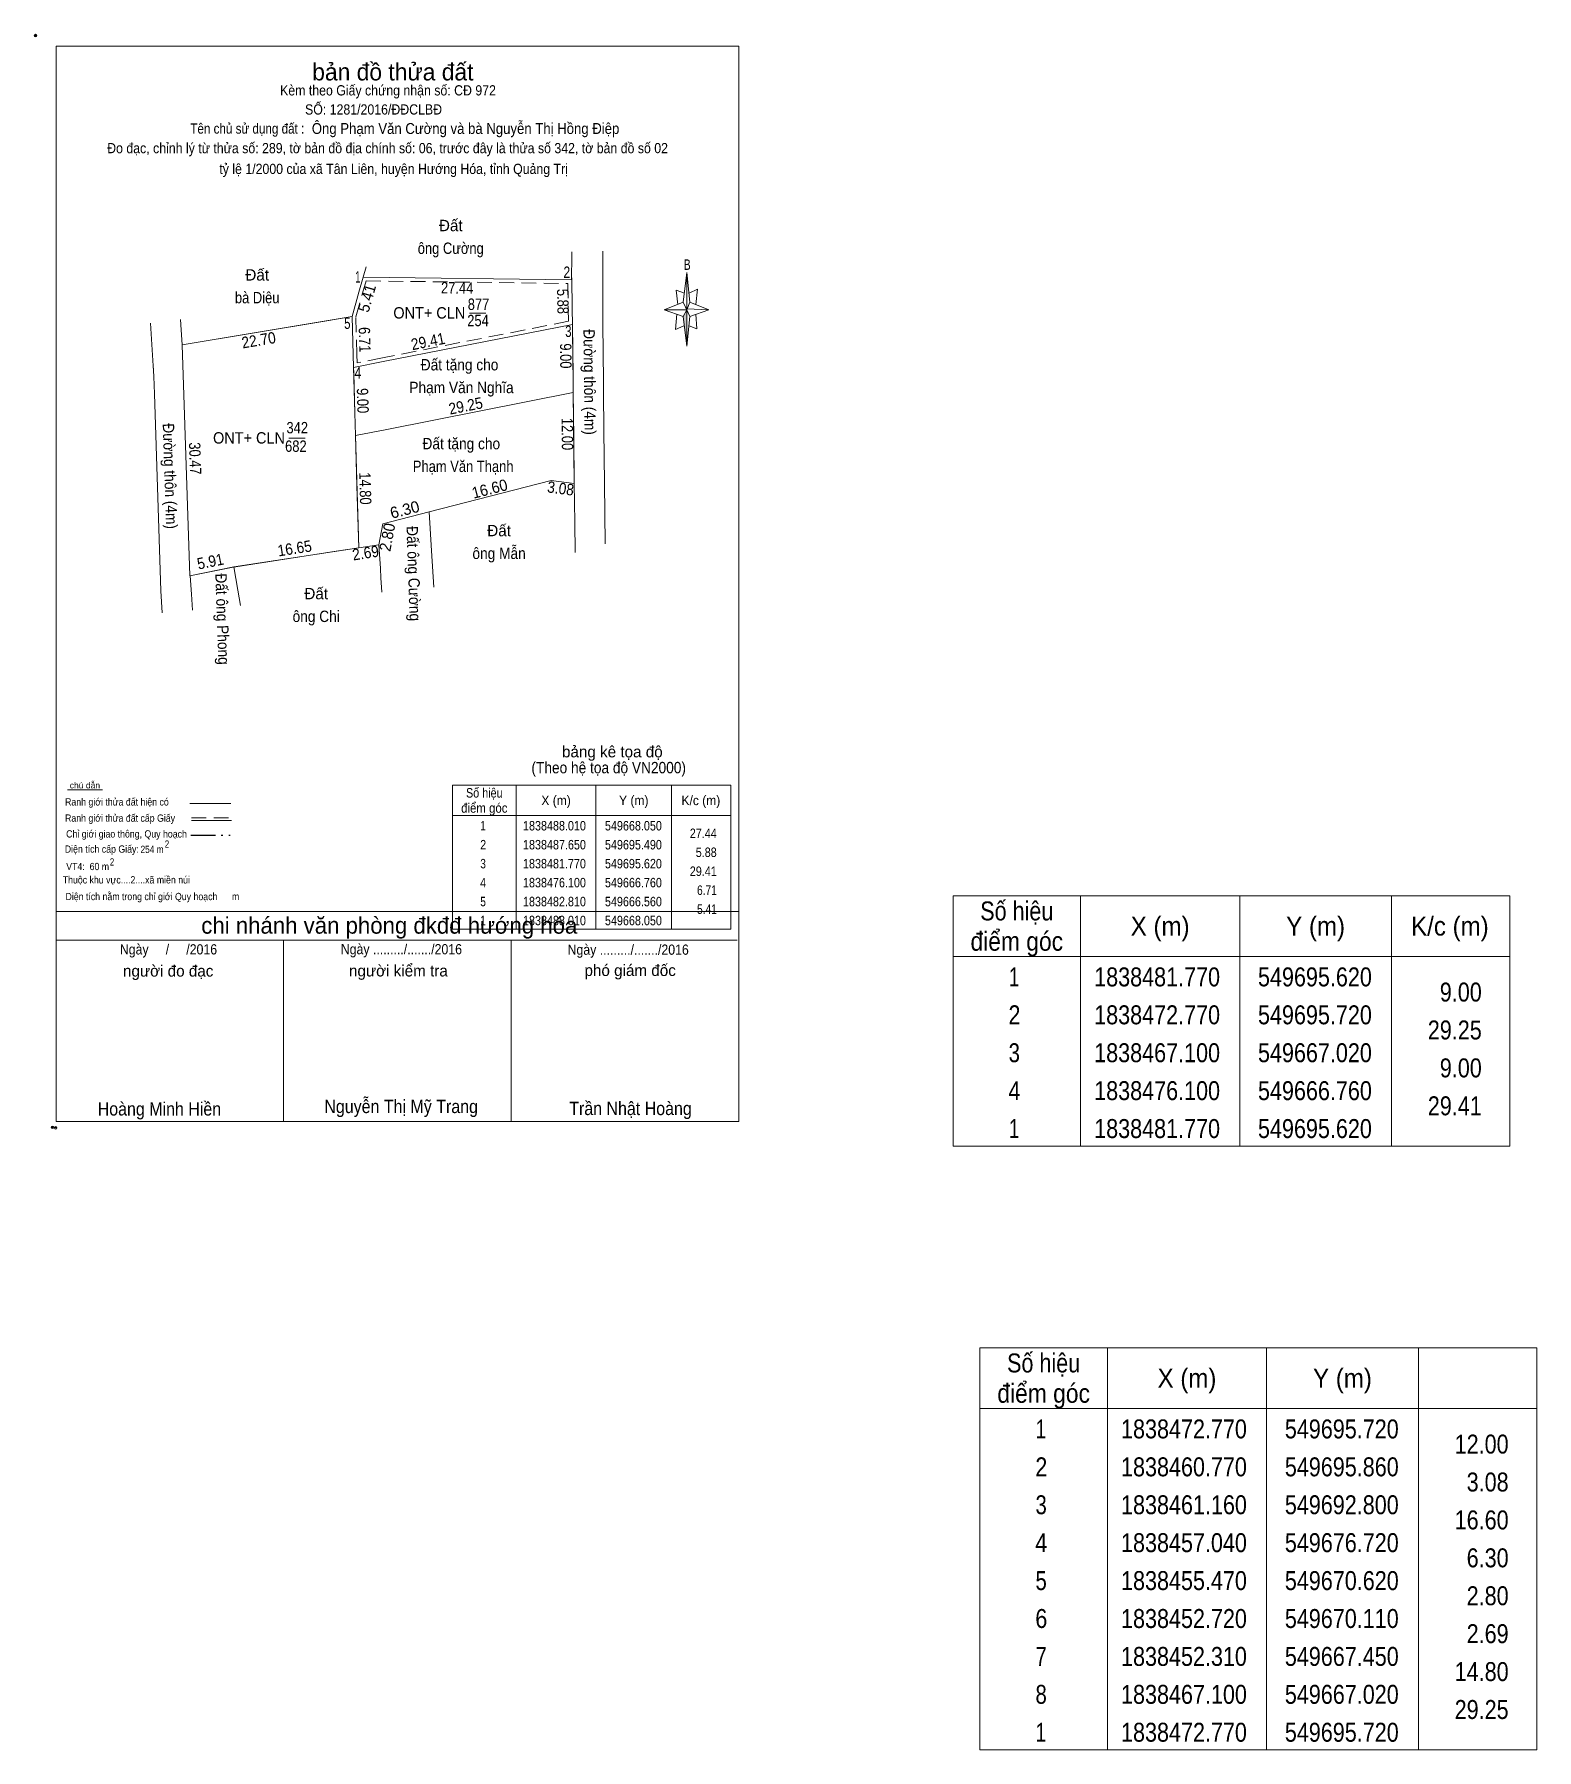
# Model space of a CAD drawing. Header units: metres. Extents: x 549047 to 549977, y 1838294 to 1838539.
# Drawn here: x 549624.7 to 549822.7, y 1838293.8 to 1838520 of the extents above; entities that cross this region are included whole.
import ezdxf
from ezdxf.enums import TextEntityAlignment as Align

# ---------------------------------------------------------------- set-up
doc = ezdxf.new("R2010")
doc.units = ezdxf.units.M
doc.header["$LTSCALE"] = 0.65
doc.header["$PDMODE"] = 32
doc.header["$PDSIZE"] = 0.325
doc.linetypes.add('DASH_DOUBLE_DOT', pattern=[9.2, 5, -1.2, 0.3, -1.2, 0.3, -1.2])
doc.linetypes.add('MEDIUM_DASHED', pattern=[4.5, 3, -1.5])
for name, color, linetype, lineweight in [('14', 7, 'Continuous', 13), ('18', 7, 'Continuous', 25), ('63', 7, 'Continuous', 13)]:
    doc.layers.add(name, color=color, linetype=linetype, lineweight=lineweight)
doc.layers.add('15', color=7, linetype='Continuous')

msp = doc.modelspace()

# ---------------------------------------------------------------- texts
at = {"layer": '14'}
for s, height, p in [('bản đồ thửa đất', 2.25, (549671.945, 1838513.94)), ('bảng kê tọa độ', 1.5, (549700.88, 1838424.67)), ('chi nhánh văn phòng đkđđ hướng hóa', 2.187, (549671.475, 1838401.42)), ('người đo đạc', 1.5, (549642.325, 1838395.76)), ('người kiểm tra', 1.5, (549672.675, 1838395.78)), ('phó giám đốc', 1.5, (549703.23, 1838395.84))]:
    msp.add_text(s, height=height, dxfattribs=at).set_placement(p, align=Align.CENTER)
for s, height, width, p in [('Kèm theo Giấy chứng nhận số: CĐ 972', 1.35, 0.9, (549671.305, 1838511.96)), ('SỐ: 1281/2016/ĐĐCLBĐ', 1.35, 0.9, (549669.4, 1838509.44)), ('Tên chủ sử dụng đất :', 1.35, 0.85, (549652.755, 1838506.92)), ('Đo đạc, chỉnh lý từ thửa số: 289, tờ bản đồ địa chính số: 06, trước đây là thửa số 342, tờ bản đồ số 02', 1.35, 0.9, (549671.25, 1838504.34)), (' tỷ lệ 1/2000 của xã Tân Liên, huyện Hướng Hóa, tỉnh Quảng Trị', 1.35, 0.9, (549671.82, 1838501.6)), ('B', 1.378, 0.75, (549710.75, 1838488.96)), ('(Theo hệ tọa độ VN2000)', 1.5, 0.9, (549700.4, 1838422.57)), ('chú dẫn', 0.8, 1.05, (549631.35, 1838420.58)), ('Ranh giới thửa đất hiện có ', 0.96, 0.9, (549635.725, 1838418.32)), ('Ranh giới thửa đất cấp Giấy', 0.96, 0.9, (549635.98, 1838416.18)), ('Diện tích cấp Giấy: ', 0.96, 0.9, (549633.735, 1838412.1)), ('Chỉ giới giao thông, Quy hoạch', 0.96, 0.9, (549636.83, 1838414.1)), ('2', 0.96, 0.8, (549642.17, 1838412.76)), ('2', 0.96, 0.8, (549642.17, 1838412.76)), ('2', 0.96, 0.8, (549634.92, 1838410.4)), ('254 m ', 0.96, 0.85, (549640.35, 1838412.06)), ('Thuộc khu vực....2....xã miền núi', 0.96, 0.9, (549636.81, 1838408.04)), (' VT4:  60 m ', 0.96, 0.9, (549631.71, 1838409.8)), ('Diện tích nằm trong chỉ giới Quy hoạch      m', 0.96, 0.9, (549640.245, 1838405.84)), ('Ngày     /     /2016', 1.35, 0.9, (549642.365, 1838398.68)), ('Ngày ........./......./2016', 1.35, 0.9, (549673.07, 1838398.7)), ('Ngày ........./......./2016', 1.35, 0.9, (549702.97, 1838398.64)), ('Hoàng Minh Hiền', 1.75, 0.9, (549641.17, 1838377.44)), ('Nguyễn Thị Mỹ Trang', 1.75, 0.9, (549673.04, 1838377.76)), ('Trần Nhật Hoàng', 1.75, 0.9, (549703.275, 1838377.5))]:
    msp.add_text(s, height=height, dxfattribs=dict(at, width=width)).set_placement(p, align=Align.CENTER)
at = {"layer": '14', "width": 0.9}
msp.add_text('Ông Phạm Văn Cường và bà Nguyễn Thị Hồng Điệp', height=1.44, dxfattribs=at).set_placement((549661.26, 1838506.88))
at = {"layer": '15'}
for s, width, p in [('1', 0.65, (549667.335, 1838487.28)), ('2', 0.8, (549694.875, 1838487.9)), ('5', 0.75, (549665.94, 1838481.17)), ('3', 0.75, (549695.08, 1838480.11)), ('4', 0.8, (549667.34, 1838474.63))]:
    msp.add_text(s, height=1.5, dxfattribs=dict(at, width=width)).set_placement(p, align=Align.CENTER)
at = {"layer": '63'}
for p in [(549679.58, 1838494.06), (549654.06, 1838487.55), (549685.95, 1838453.83), (549661.84, 1838445.52)]:
    msp.add_text('Đất', height=1.5, dxfattribs=at).set_placement(p, align=Align.CENTER)
for s, height, width, p in [('ông Cường', 1.5, 0.85, (549679.58, 1838491.06)), ('bà Diệu', 1.5, 0.85, (549654.06, 1838484.55)), ('ONT+ CLN', 1.5, 0.95, (549676.75, 1838482.54)), ('877', 1.5, 0.85, (549683.24, 1838483.68)), ('254', 1.5, 0.85, (549683.175, 1838481.53)), ('Đất tặng cho ', 1.5, 0.9, (549680.99, 1838475.7)), ('Phạm Văn Nghĩa', 1.5, 0.9, (549680.995, 1838472.7)), ('ONT+ CLN', 1.5, 0.95, (549652.98, 1838466.05)), ('342', 1.5, 0.85, (549659.34, 1838467.4)), ('682', 1.5, 0.85, (549659.16, 1838464.96)), ('Đất tặng cho ', 1.5, 0.9, (549681.22, 1838465.3)), ('Phạm Văn Thạnh', 1.5, 0.85, (549681.215, 1838462.3)), ('ông Mẫn', 1.5, 0.9, (549685.95, 1838450.83)), ('ông Chi', 1.5, 0.9, (549661.84, 1838442.52)), ('Số hiệu', 1.25, 0.85, (549684, 1838419.37)), ('điểm góc', 1.25, 0.9, (549684, 1838417.37)), ('X (m)', 1.25, 0.95, (549693.46, 1838418.37)), ('Y (m)', 1.25, 0.95, (549703.705, 1838418.37)), ('K/c (m)', 1.25, 0.95, (549712.555, 1838418.37)), (' 1', 1.25, 0.75, (549683.66, 1838415.03)), ('1838488.010', 1.25, 0.85, (549693.25, 1838415.03)), ('549668.050', 1.25, 0.85, (549703.66, 1838415.03)), (' 2', 1.25, 0.85, (549683.655, 1838412.53)), ('1838487.650', 1.25, 0.85, (549693.25, 1838412.53)), ('549695.490', 1.25, 0.85, (549703.66, 1838412.53)), (' 3', 1.25, 0.8, (549683.655, 1838410.03)), ('1838481.770', 1.25, 0.85, (549693.25, 1838410.03)), ('549695.620', 1.25, 0.85, (549703.66, 1838410.03)), (' 4', 1.25, 0.85, (549683.65, 1838407.53)), ('1838476.100', 1.25, 0.85, (549693.25, 1838407.53)), ('549666.760', 1.25, 0.85, (549703.66, 1838407.53)), (' 5', 1.25, 0.8, (549683.655, 1838405.03)), ('1838482.810', 1.25, 0.85, (549693.25, 1838405.03)), ('549666.560', 1.25, 0.85, (549703.66, 1838405.03)), ('Số hiệu', 2.5, 0.85, (549754.2, 1838403.17)), (' 1', 1.25, 0.75, (549683.66, 1838402.53)), ('1838488.010', 1.25, 0.85, (549693.25, 1838402.53)), ('549668.050', 1.25, 0.85, (549703.66, 1838402.53)), ('điểm góc', 2.5, 0.9, (549754.2, 1838399.17)), ('X (m)', 2.5, 0.95, (549773.1, 1838401.17)), ('Y (m)', 2.5, 0.95, (549793.595, 1838401.17)), ('K/c (m)', 2.5, 0.95, (549811.3, 1838401.17)), (' 1', 2.5, 0.75, (549753.495, 1838394.47)), ('1838481.770', 2.5, 0.85, (549772.7, 1838394.47)), ('549695.620', 2.5, 0.85, (549793.505, 1838394.47)), (' 2', 2.5, 0.85, (549753.5, 1838389.47)), ('1838472.770', 2.5, 0.85, (549772.7, 1838389.47)), ('549695.720', 2.5, 0.85, (549793.505, 1838389.47)), (' 3', 2.5, 0.8, (549753.5, 1838384.47)), ('1838467.100', 2.5, 0.85, (549772.7, 1838384.47)), ('549667.020', 2.5, 0.85, (549793.505, 1838384.47)), (' 4', 2.5, 0.85, (549753.495, 1838379.47)), ('1838476.100', 2.5, 0.85, (549772.7, 1838379.47)), ('549666.760', 2.5, 0.85, (549793.505, 1838379.47)), (' 1', 2.5, 0.75, (549753.495, 1838374.47)), ('1838481.770', 2.5, 0.85, (549772.7, 1838374.47)), ('549695.620', 2.5, 0.85, (549793.505, 1838374.47)), ('Số hiệu', 2.5, 0.85, (549757.74, 1838343.56)), ('X (m)', 2.5, 0.95, (549776.64, 1838341.56)), ('Y (m)', 2.5, 0.95, (549797.135, 1838341.56)), ('điểm góc', 2.5, 0.9, (549757.74, 1838339.56)), (' 1', 2.5, 0.75, (549757.035, 1838334.86)), ('1838472.770', 2.5, 0.85, (549776.24, 1838334.86)), ('549695.720', 2.5, 0.85, (549797.045, 1838334.86)), (' 2', 2.5, 0.85, (549757.04, 1838329.86)), ('1838460.770', 2.5, 0.85, (549776.24, 1838329.86)), ('549695.860', 2.5, 0.85, (549797.045, 1838329.86)), (' 3', 2.5, 0.8, (549757.04, 1838324.86)), ('1838461.160', 2.5, 0.85, (549776.24, 1838324.86)), ('549692.800', 2.5, 0.85, (549797.045, 1838324.86)), (' 4', 2.5, 0.85, (549757.035, 1838319.86)), ('1838457.040', 2.5, 0.85, (549776.24, 1838319.86)), ('549676.720', 2.5, 0.85, (549797.045, 1838319.86)), (' 5', 2.5, 0.8, (549757.04, 1838314.86)), ('1838455.470', 2.5, 0.85, (549776.24, 1838314.86)), ('549670.620', 2.5, 0.85, (549797.045, 1838314.86)), (' 6', 2.5, 0.85, (549757.04, 1838309.86)), ('1838452.720', 2.5, 0.85, (549776.24, 1838309.86)), ('549670.110', 2.5, 0.85, (549797.045, 1838309.86)), (' 7', 2.5, 0.8, (549757.04, 1838304.86)), ('1838452.310', 2.5, 0.85, (549776.24, 1838304.86)), ('549667.450', 2.5, 0.85, (549797.045, 1838304.86)), (' 8', 2.5, 0.8, (549757.04, 1838299.86)), ('1838467.100', 2.5, 0.85, (549776.24, 1838299.86)), ('549667.020', 2.5, 0.85, (549797.045, 1838299.86)), (' 1', 2.5, 0.75, (549757.035, 1838294.86)), ('1838472.770', 2.5, 0.85, (549776.24, 1838294.86)), ('549695.720', 2.5, 0.85, (549797.045, 1838294.86))]:
    msp.add_text(s, height=height, dxfattribs=dict(at, width=width)).set_placement(p, align=Align.CENTER)
for s, rotation, width, p in [('5.41', 74.011, 0.95, (549669.241, 1838485.0184)), ('27.44', 359.248, 0.85, (549680.4152, 1838485.8313)), ('5.88', 271.267, 0.85, (549693.6171, 1838484.7816)), ('6.71', 271.707, 0.85, (549667.4785, 1838479.7323)), ('Đường thôn (4m)', 270.637, 0.9, (549697.1452, 1838474.1583)), ('22.70', 9.483, 0.9, (549654.3764, 1838478.9603)), ('29.41', 11.115, 0.9, (549676.7304, 1838478.7923)), ('9.00', 270.637, 0.85, (549693.9989, 1838477.6033)), ('9.00', 271.655, 0.85, (549667.2295, 1838471.6867)), ('29.25', 11.175, 0.9, (549681.6946, 1838470.2954)), ('Đường thôn (4m)', 271.829, 0.9, (549641.8267, 1838461.7339)), ('12.00', 270.668, 0.85, (549694.2055, 1838467.3037)), ('30.47', 271.937, 0.85, (549645.1337, 1838464.0604)), ('14.80', 271.665, 0.85, (549667.5639, 1838460.1118)), ('16.60', 14.371, 0.95, (549684.8938, 1838459.3577)), ('3.08', 352.737, 0.9, (549693.9752, 1838459.3976)), ('2.80', 79.494, 0.95, (549671.9435, 1838453.5683)), ('Đất ông Cường', 271.937, 0.9, (549673.9513, 1838448.8804)), ('16.65', 8.738, 0.9, (549659.1111, 1838451.5045)), ('2.69', 8.762, 0.9, (549668.4657, 1838450.8937)), ('5.91', 11.329, 0.9, (549648.0327, 1838449.7751)), ('Đất ông Phong', 271.937, 0.9, (549648.7377, 1838442.8854))]:
    msp.add_text(s, height=1.5, rotation=rotation, dxfattribs=dict(at, width=width)).set_placement(p, align=Align.CENTER)
msp.add_text('6.30', height=1.5, rotation=14.433, dxfattribs=at).set_placement((549673.6981, 1838456.6105), align=Align.CENTER)
for s, height, width, p in [('27.44', 1.25, 0.85, (549714.65, 1838414.03)), ('5.88', 1.25, 0.85, (549714.64, 1838411.53)), ('29.41', 1.25, 0.85, (549714.65, 1838409.03)), ('6.71', 1.25, 0.8, (549714.65, 1838406.53)), ('5.41', 1.25, 0.8, (549714.65, 1838404.03)), ('9.00', 2.5, 0.85, (549815.5, 1838392.47)), ('29.25', 2.5, 0.85, (549815.5, 1838387.47)), ('9.00', 2.5, 0.85, (549815.5, 1838382.47)), ('29.41', 2.5, 0.85, (549815.5, 1838377.47)), ('12.00', 2.5, 0.85, (549819.04, 1838332.86)), ('3.08', 2.5, 0.85, (549819.04, 1838327.86)), ('16.60', 2.5, 0.85, (549819.04, 1838322.86)), ('6.30', 2.5, 0.85, (549819.04, 1838317.86)), ('2.80', 2.5, 0.85, (549819.04, 1838312.86)), ('2.69', 2.5, 0.85, (549819.04, 1838307.86)), ('14.80', 2.5, 0.85, (549819.04, 1838302.86)), ('29.25', 2.5, 0.85, (549819.04, 1838297.86))]:
    msp.add_text(s, height=height, dxfattribs=dict(at, width=width)).set_placement(p, align=Align.RIGHT)

# ---------------------------------------------------------------- hatches: boundary and pattern name
at = {"layer": '14'}
msp.add_hatch(color=256, dxfattribs=at).paths.add_polyline_path([(549710.7, 1838483.7), (549710.7, 1838478.9), (549710.2, 1838482.8)])

# ---------------------------------------------------------------- linework, layer by layer
for p, q in [((549710.2, 1838484.7), (549710.7, 1838488.6)), ((549710.2, 1838482.8), (549707.7, 1838483.7)), ((549711.1, 1838484.7), (549713.6, 1838483.7)), ((549711.1, 1838482.8), (549710.7, 1838478.9)), ((549712, 1838481.2), (549711, 1838481.6)), ((549711.9, 1838483.1), (549712, 1838481.2)), ((549629.05, 1838420.38), (549633.65, 1838420.38)), ((549645.2, 1838418.6), (549650.58, 1838418.6)), ((549645.4, 1838416.36), (549650.66, 1838416.36)), ((549627.54, 1838404.36), (549717.54, 1838404.36)), ((549627.54, 1838400.56), (549717.34, 1838400.56)), ((549627.54, 1838400.56), (549717.34, 1838400.56)), ((549627.54, 1838400.56), (549717.34, 1838400.56)), ((549657.54, 1838376.66), (549657.54, 1838400.56)), ((549687.54, 1838376.66), (549687.54, 1838400.56))]:
    msp.add_line(p, q, dxfattribs=at)
at = {"layer": '14', "linetype": 'MEDIUM_DASHED'}
msp.add_line((549645.4, 1838416.68), (549650.84, 1838416.68), dxfattribs=at)
at = {"layer": '14', "linetype": 'DASH_DOUBLE_DOT', "lineweight": 25}
msp.add_line((549645.3, 1838414.4), (549650.54, 1838414.4), dxfattribs=at)
at = {"layer": '14'}
for points in [[(549627.54, 1838518.46), (549717.54, 1838518.46), (549717.54, 1838376.66), (549627.54, 1838376.66)], [(549710.7, 1838488.6), (549711.1, 1838484.7), (549710.7, 1838483.7)], [(549710.7, 1838483.7), (549707.7, 1838483.7), (549710.2, 1838484.7), (549711.1, 1838482.8), (549713.6, 1838483.7), (549710.7, 1838483.8)], [(549710.7, 1838483.7), (549710.7, 1838478.9), (549710.2, 1838482.8)]]:
    msp.add_lwpolyline(points, close=True, dxfattribs=at)
for points in [[(549710.4, 1838485.9), (549709.3, 1838486.3), (549709.5, 1838484.4)], [(549711, 1838485.9), (549712.1, 1838486.4), (549711.9, 1838484.4)], [(549710.7, 1838483.7), (549710.2, 1838484.7), (549707.7, 1838483.7)], [(549710.7, 1838483.7), (549711.1, 1838482.8), (549713.6, 1838483.7)], [(549709.4, 1838483.1), (549709.2, 1838481.1), (549710.3, 1838481.6)], [(549717.54, 1838376.66), (549627.54, 1838376.66), (549627.54, 1838400.56)]]:
    msp.add_lwpolyline(points, dxfattribs=at)
for p in [(549624.84, 1838519.86), (549627.08, 1838375.88), (549627.48, 1838375.82)]:
    msp.add_point(p, dxfattribs=at)
at = {"layer": '18', "lineweight": 13}
msp.add_line((549695.49, 1838487.65), (549668.05, 1838488.01), dxfattribs=at)
at = {"layer": '63'}
for p, q in [((549699.63, 1838491.41), (549699.63, 1838489.34)), ((549668.05, 1838488.01), (549668.44, 1838489.35)), ((549695.49, 1838487.65), (549668.05, 1838488.01)), ((549699.63, 1838489.34), (549699.62, 1838483.7)), ((549699.62, 1838483.7), (549699.62, 1838481.82)), ((549639.98, 1838481.95), (549640.43, 1838474.9)), ((549662.99, 1838482.21), (549644.17, 1838479.07)), ((549666.56, 1838482.81), (549662.99, 1838482.21)), ((549670.68, 1838476.87), (549695.62, 1838481.77)), ((549684.2, 1838483.26), (549682.06, 1838483.26)), ((549695.62, 1838481.77), (549695.68, 1838476.53)), ((549645.2, 1838448.62), (549644.17, 1838479.07)), ((549666.76, 1838476.1), (549670.68, 1838476.87)), ((549640.34, 1838476.39), (549640.43, 1838474.9)), ((549640.43, 1838474.9), (549640.51, 1838472.63)), ((549666.76, 1838476.1), (549666.78, 1838475.39)), ((549641.34, 1838446.64), (549640.51, 1838472.63)), ((549671.15, 1838467.92), (549695.72, 1838472.77)), ((549695.72, 1838472.77), (549695.79, 1838466.89)), ((549699.72, 1838472.82), (549699.78, 1838467.79)), ((549667.02, 1838467.1), (549671.15, 1838467.92)), ((549699.78, 1838467.79), (549699.86, 1838460.82)), ((549660.39, 1838466.75), (549658.25, 1838466.75)), ((549667.02, 1838467.1), (549667.21, 1838460.46)), ((549695.79, 1838466.89), (549695.86, 1838460.77)), ((549695.86, 1838460.77), (549695.92, 1838455.69)), ((549699.86, 1838460.82), (549699.95, 1838452.85)), ((549667.21, 1838460.46), (549667.45, 1838452.31)), ((549671.79, 1838455.77), (549676.72, 1838457.04)), ((549676.72, 1838457.04), (549677.05, 1838451.89)), ((549676.72, 1838457.04), (549677.05, 1838451.89)), ((549670.62, 1838455.47), (549670.11, 1838452.72)), ((549670.62, 1838455.47), (549671.79, 1838455.77)), ((549695.92, 1838455.69), (549695.96, 1838451.68)), ((549664.48, 1838451.85), (549650.69, 1838449.72)), ((549667.45, 1838452.31), (549664.48, 1838451.85)), ((549667.45, 1838452.31), (549670.11, 1838452.72)), ((549670.3, 1838449.57), (549670.11, 1838452.72)), ((549670.3, 1838449.57), (549670.11, 1838452.72)), ((549677.05, 1838451.89), (549677.35, 1838447.1)), ((549677.05, 1838451.89), (549677.35, 1838447.1)), ((549650.69, 1838449.72), (549645.2, 1838448.62)), ((549650.99, 1838449.78), (549651.5, 1838446.73)), ((549641.34, 1838446.64), (549641.54, 1838443.73)), ((549651.5, 1838446.73), (549651.84, 1838444.7)), ((549688.2, 1838421), (549688.2, 1838402)), ((549698.7, 1838421), (549698.7, 1838402)), ((549708.7, 1838421), (549708.7, 1838402)), ((549679.8, 1838417), (549716.5, 1838417)), ((549762.6, 1838406.42), (549762.6, 1838373.42)), ((549783.6, 1838406.42), (549783.6, 1838373.42)), ((549803.6, 1838406.42), (549803.6, 1838373.42)), ((549745.8, 1838398.42), (549819.2, 1838398.42)), ((549766.14, 1838346.81), (549766.14, 1838293.81)), ((549787.14, 1838346.81), (549787.14, 1838293.81)), ((549807.14, 1838346.81), (549807.14, 1838293.81)), ((549749.34, 1838338.81), (549822.74, 1838338.81))]:
    msp.add_line(p, q, dxfattribs=at)
for points in [[(549695.52, 1838491.32), (549695.52, 1838490.9), (549695.49, 1838487.65)], [(549668.05, 1838488.01), (549667.48, 1838486.01), (549666.56, 1838482.81)], [(549695.55, 1838487.91), (549695.6, 1838483.81), (549695.62, 1838481.77)], [(549643.96, 1838482.42), (549644.05, 1838481.05), (549644.17, 1838479.07)], [(549644.17, 1838479.07), (549662.99, 1838482.21), (549666.56, 1838482.81)], [(549644.17, 1838479.07), (549662.99, 1838482.21), (549666.56, 1838482.81)], [(549644.17, 1838479.07), (549662.99, 1838482.21), (549666.56, 1838482.81)], [(549666.56, 1838482.81), (549666.71, 1838477.79), (549666.76, 1838476.1)], [(549670.68, 1838476.87), (549695.62, 1838481.77), (549695.7, 1838475)], [(549699.62, 1838481.81), (549699.7, 1838474.27), (549699.72, 1838472.81)], [(549666.93, 1838470.1), (549666.76, 1838476.1), (549670.68, 1838476.87)], [(549695.68, 1838476.53), (549695.7, 1838475), (549695.72, 1838472.77)], [(549666.78, 1838475.39), (549666.93, 1838470.1), (549667.02, 1838467.1)], [(549695.7, 1838475), (549695.72, 1838472.77), (549671.15, 1838467.92)], [(549671.15, 1838467.92), (549695.72, 1838472.77), (549695.86, 1838460.77), (549692.8, 1838461.16), (549676.72, 1838457.04), (549671.79, 1838455.77)], [(549671.15, 1838467.92), (549667.02, 1838467.1), (549666.93, 1838470.1)], [(549671.79, 1838455.77), (549670.62, 1838455.47), (549670.11, 1838452.72), (549667.45, 1838452.31), (549667.02, 1838467.1), (549671.15, 1838467.92)], [(549695.86, 1838460.77), (549692.8, 1838461.16), (549676.72, 1838457.04)], [(549670.62, 1838455.47), (549671.79, 1838455.77), (549676.72, 1838457.04)], [(549670.48, 1838446.46), (549670.37, 1838448.35), (549670.3, 1838449.57)], [(549670.48, 1838446.46), (549670.37, 1838448.35), (549670.3, 1838449.57)], [(549645.53, 1838444.1), (549645.38, 1838446.21), (549645.21, 1838448.62)]]:
    msp.add_lwpolyline(points, dxfattribs=at)
at = {"layer": '63', "linetype": 'MEDIUM_DASHED'}
for points in [[(549667.21, 1838477.8), (549667.06, 1838482.75), (549667.96, 1838485.87)], [(549667.96, 1838485.87), (549668.43, 1838487.51), (549695, 1838487.16), (549695.07, 1838483.8)], [(549695.07, 1838483.8), (549695.11, 1838482.18), (549670.58, 1838477.36)], [(549670.58, 1838477.36), (549667.24, 1838476.7), (549667.21, 1838477.8)]]:
    msp.add_lwpolyline(points, dxfattribs=at)
at = {"layer": '63'}
for points in [[(549666.56, 1838482.81), (549666.76, 1838476.1), (549667.02, 1838467.1), (549667.45, 1838452.31), (549650.99, 1838449.78), (549645.2, 1838448.62), (549644.17, 1838479.07)], [(549679.8, 1838421), (549716.5, 1838421), (549716.5, 1838402), (549679.8, 1838402)], [(549745.8, 1838406.42), (549819.2, 1838406.42), (549819.2, 1838373.42), (549745.8, 1838373.42)], [(549749.34, 1838346.81), (549822.74, 1838346.81), (549822.74, 1838293.81), (549749.34, 1838293.81)]]:
    msp.add_lwpolyline(points, close=True, dxfattribs=at)

msp.set_redraw_order([(e.dxf.handle, doc.entitydb.next_handle()) for e in msp.query("TEXT MTEXT ATTDEF DIMENSION ARC_DIMENSION")])  # texts and dimensions are drawn at this point

doc.saveas('drawing.dxf')
